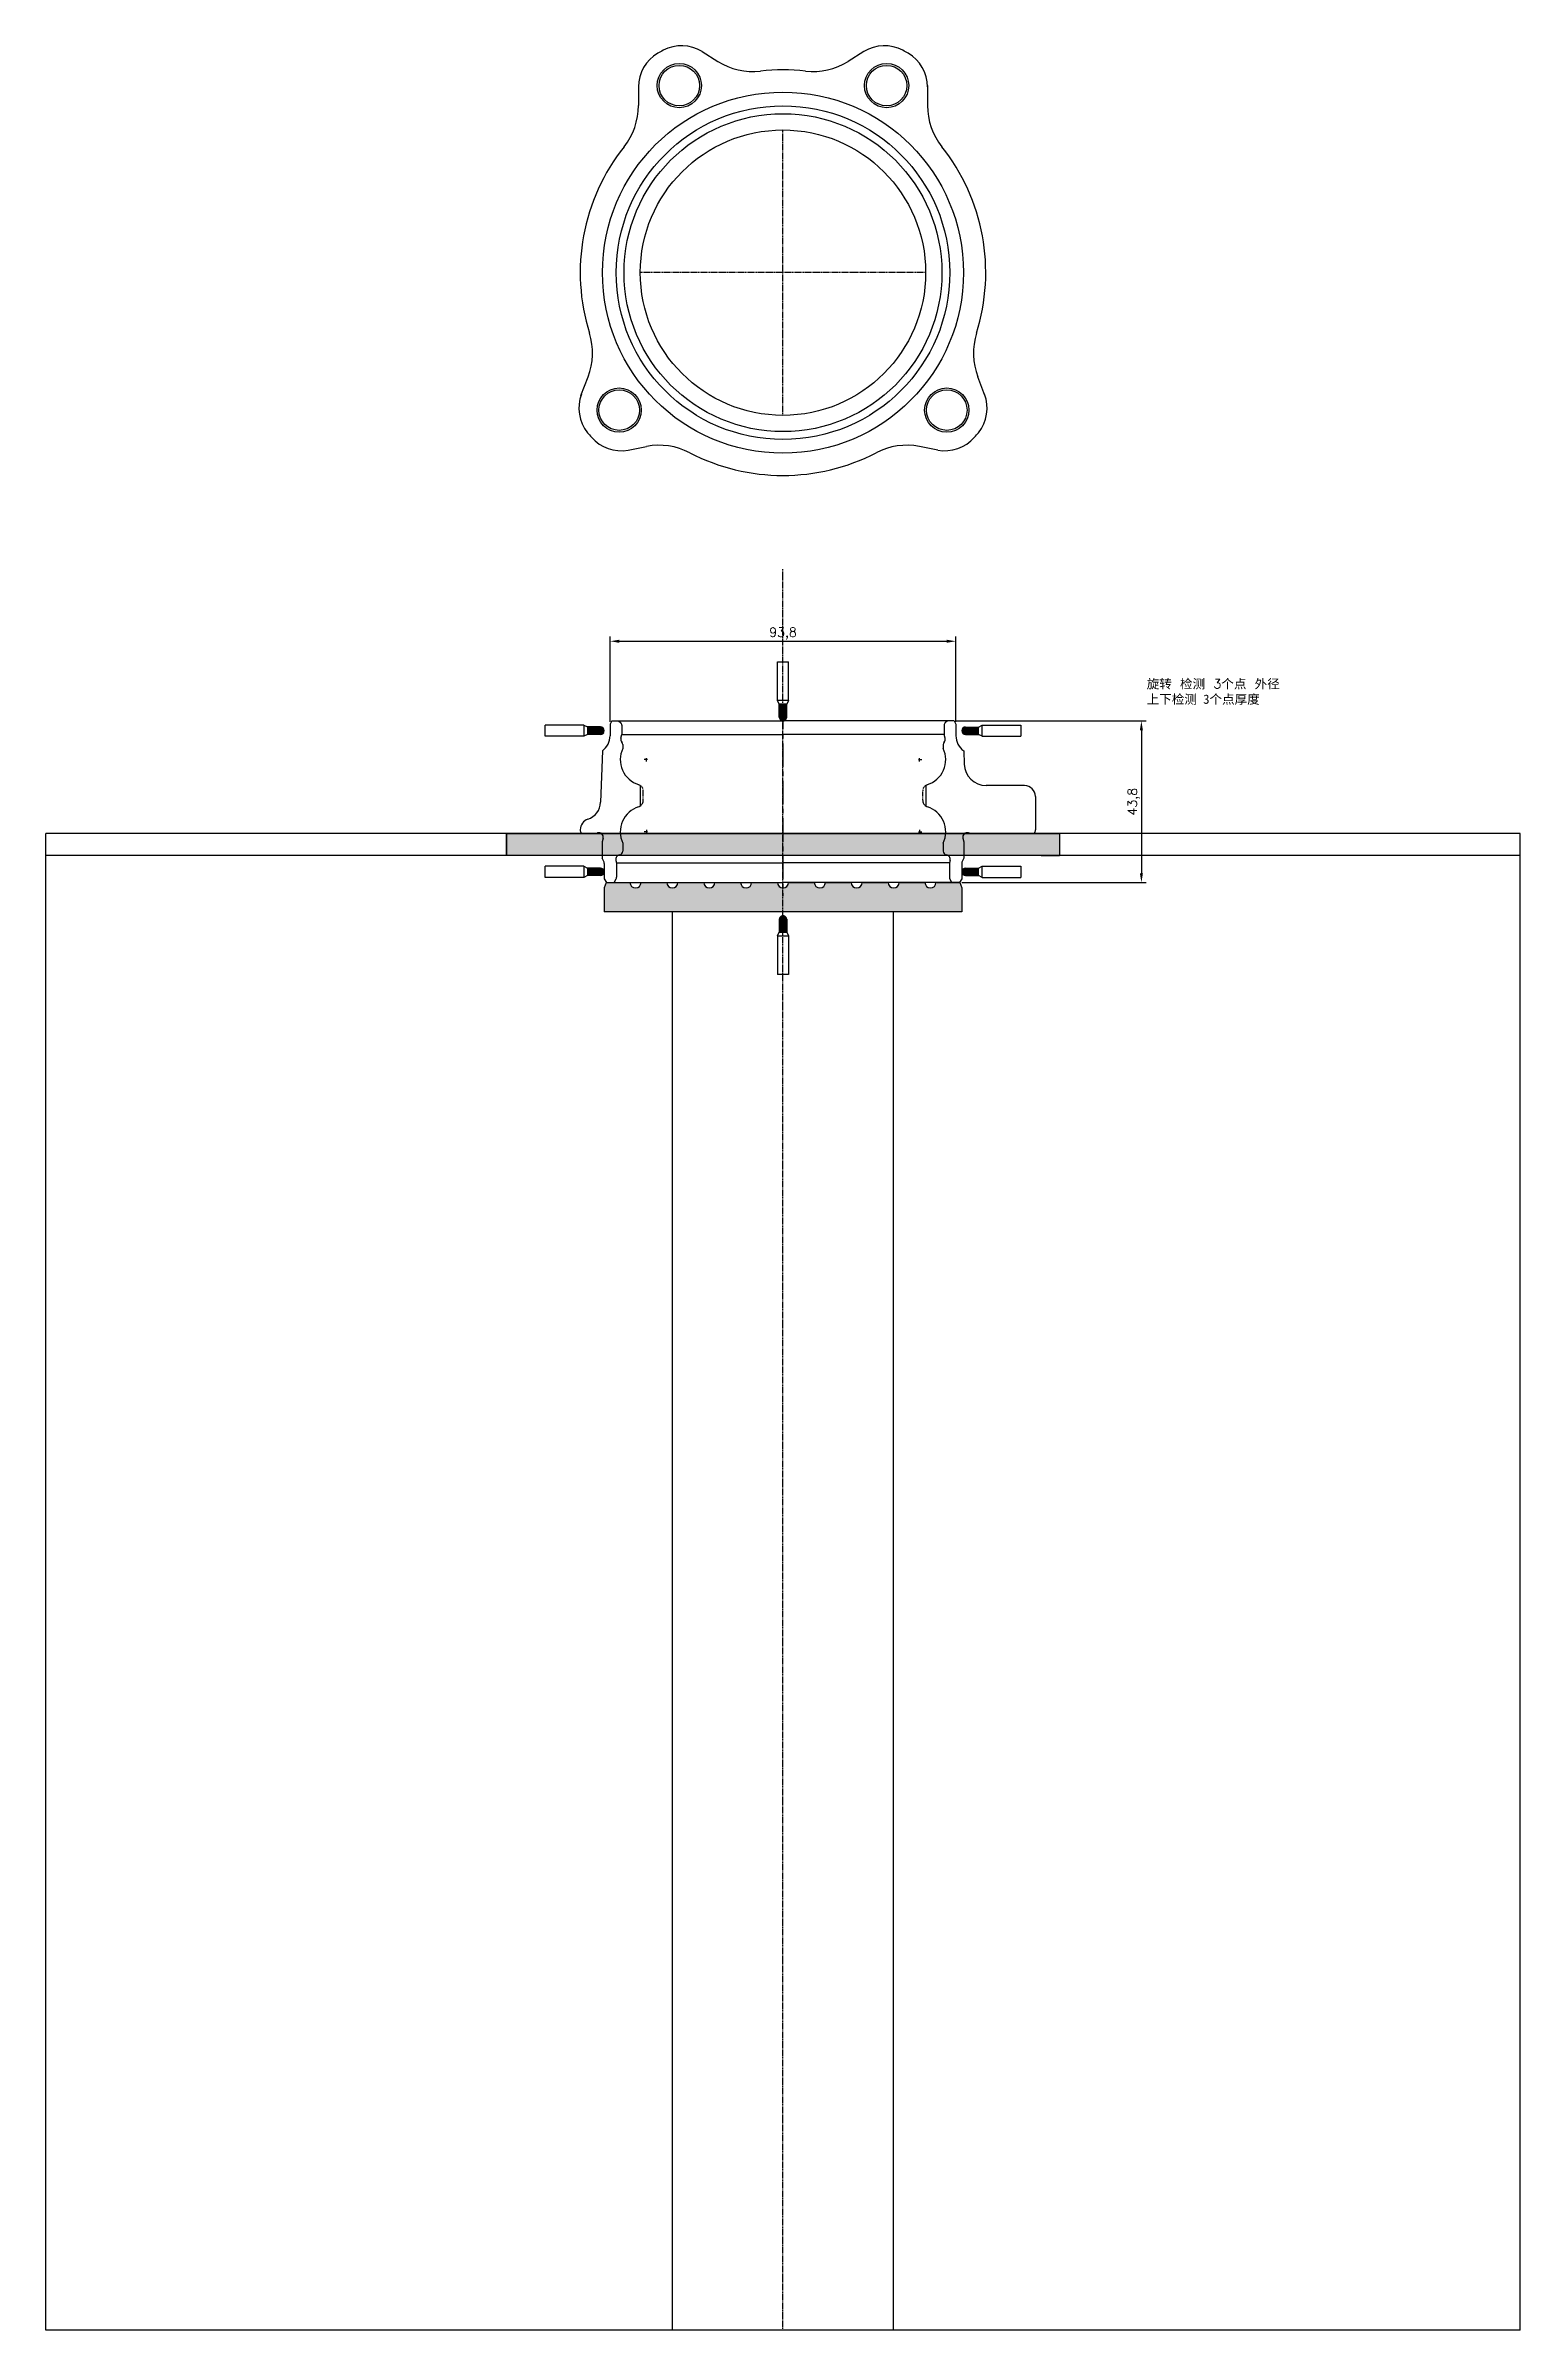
# Model space of a CAD drawing. Header units: millimetres. Extents: x 886 to 3826, y 980 to 1980.
# Drawn here: x 2933 to 3333, y 980 to 1600 of the extents above; entities that cross this region are included whole.
import ezdxf

# ---------------------------------------------------------------- set-up
doc = ezdxf.new("R2010")
doc.units = ezdxf.units.MM
doc.linetypes.add('CENTER', pattern=[50.8, 31.75, -6.35, 6.35, -6.35])
doc.linetypes.add('HIDDEN', pattern=[0.375, 0.25, -0.125])
doc.styles.get("Standard").update_dxf_attribs({"font": 'txt.shx', "bigfont": 'whgtxt.shx'})
doc.dimstyles.new('ISO-25', dxfattribs={"dimtxt": 2.5, "dimasz": 2.5, "dimexe": 1.25, "dimexo": 0.625, "dimtad": 1, "dimtxsty": 'Standard', "dimcen": 2.5, "dimadec": 0, "dimazin": 0, "dimtfac": 1, "dimtmove": 0, "dimatfit": 3, "dimfxl": 0, "dimarcsym": 0})

msp = doc.modelspace()

# ---------------------------------------------------------------- texts
at = {"color": 0, "linetype": 'ByBlock', "insert": (3231.1887, 1428.0387), "char_height": 2.5, "attachment_point": 1}
msp.add_mtext_dynamic_manual_height_columns('{\\fSimSun|b0|i0|c134|p2;旋转\\Ftxt,whgtxt|c134; \\fSimSun|b0|i0|c134|p2;检测\\Ftxt,whgtxt|c134; 3\\fSimSun|b0|i0|c134|p2;个点\\Ftxt,whgtxt|c134; \\fSimSun|b0|i0|c134|p2;外径\\Ftxt,whgtxt|c134;\\P\\fSimSun|b0|i0|c134|p2;上下检测 3个点厚度}', width=164.816276, gutter_width=12.5, heights=[0], dxfattribs=at)

# ---------------------------------------------------------------- blocks, each defined once
blk = doc.blocks.new('A$C743E1EDA')
for p, q in [((21.59, 120.5), (21.59, 110.14)), ((24.59, 123.5), (33.59, 123.5)), ((34.59, 123.23), (34.59, 105.87)), ((4.09, 101.4), (4.95, 101.9)), ((4.09, 101.4), (4.09, 55)), ((4.09, 99.6), (4.57, 99.02)), ((4.95, 101.9), (8.09, 101.9)), ((12.17, 104.02), (15.8, 104.14)), ((36.87, 104.07), (41.33, 104.07)), ((41.9, 100.34), (42.61, 100.15)), ((42.61, 100.15), (46.47, 100.15)), ((42.79, 103.5), (46.89, 103.5)), ((46.89, 103.5), (47.89, 102.92)), ((47.89, 100.83), (46.92, 100.27)), ((47.89, 102.92), (47.89, 55)), ((5.26, 98.7), (7.75, 98.7)), ((4.09, 8.6), (4.09, 55)), ((47.89, 7.08), (47.89, 55)), ((4.09, 10.4), (4.57, 10.98)), ((4.09, 8.6), (4.95, 8.1)), ((4.95, 8.1), (8.09, 8.1)), ((5.26, 11.3), (7.75, 11.3)), ((41.9, 9.66), (42.61, 9.85)), ((42.61, 9.85), (46.47, 9.85)), ((42.79, 6.5), (46.89, 6.5)), ((46.89, 6.5), (47.89, 7.08)), ((47.89, 9.17), (46.92, 9.73)), ((12.16, 6), (26.16, 5.51)), ((34.59, 0.27), (34.59, 4.13)), ((36.87, 5.93), (41.33, 5.93))]:
    blk.add_line(p, q)
at = {"color": 0, "linetype": 'ByBlock'}
for p, q in [((34.59, 105.87), (34.43, 105.28)), ((35.9, 103.81), (36.87, 104.07)), ((42.61, 100.15), (42.61, 55)), ((8.72, 98.96), (7.75, 98.7)), ((7.75, 98.7), (7.75, 55)), ((21.59, 93.7), (27.15, 93.7)), ((7.75, 11.3), (7.75, 55)), ((42.61, 9.85), (42.61, 55)), ((21.59, 16.3), (27.15, 16.3)), ((8.72, 11.04), (7.75, 11.3)), ((34.59, 4.13), (34.43, 4.72)), ((35.9, 6.19), (36.87, 5.93)), ((33.59, 0), (33.59, 0))]:
    blk.add_line(p, q, dxfattribs=at)
at = {"color": 2, "linetype": 'ByBlock', "ltscale": 0.2}
for p, q in [((10.48, 98.45), (11.55, 98.45)), ((37.19, 98.45), (39.4, 98.45)), ((10.48, 11.55), (11.55, 11.55)), ((37.19, 11.55), (39.4, 11.55))]:
    blk.add_line(p, q, dxfattribs=at)
at = {"color": 1}
for p, q in [((15.13, 92.01), (14.16, 92.01)), ((14.58, 91.72), (14.58, 92.69)), ((33.61, 92.01), (34.58, 92.01)), ((34.16, 91.72), (34.16, 92.69)), ((15.13, 17.99), (14.16, 17.99)), ((14.58, 18.28), (14.58, 17.31)), ((33.61, 17.99), (34.58, 17.99)), ((34.16, 18.28), (34.16, 17.31))]:
    blk.add_line(p, q, dxfattribs=at)
at = {"color": 6, "linetype": 'HIDDEN'}
for p, q in [((25.54, 92.9), (23.2, 92.9)), ((25.54, 17.1), (23.2, 17.1))]:
    blk.add_line(p, q, dxfattribs=at)
at = {"color": 1, "linetype": 'CENTER', "ltscale": 0.2}
blk.add_line((0, 55), (51.64, 55), dxfattribs=at)
for centre, radius, start, end in [((24.59, 120.5), 3, 90, 180), ((33.59, 121.5), 2, 60, 90), ((15.59, 110.14), 6, 272, 0), ((41.59, 99.18), 1.2, 75, 172.99864), ((46.47, 101.05), 0.9, 270, 300), ((5.26, 99.6), 0.9, 220, 270), ((5.26, 10.4), 0.9, 90, 140), ((41.59, 10.82), 1.2, 187.00136, 285), ((46.47, 8.95), 0.9, 60, 90)]:
    blk.add_arc(centre, radius, start, end)
at = {"color": 0, "linetype": 'ByBlock'}
for centre, radius, start, end in [((8.09, 106.9), 5, 270, 324.7758), ((35.59, 104.97), 1.2, 165, 285), ((42.79, 105.65), 2.15, 227.29739, 270), ((9.03, 97.8), 1.2, 48.59038, 105), ((10.48, 99.45), 1, 228.59038, 270), ((14.58, 92.01), 7.12, 17.57211, 115.19752), ((23.09, 94.7), 1.8, 197.57211, 213.76813), ((25.65, 94.7), 1.8, 326.23187, 342.42789), ((34.16, 92.01), 7.12, 64.80248, 162.42789), ((14.58, 17.99), 7.12, 244.80248, 342.42789), ((23.09, 15.3), 1.8, 146.23187, 162.42789), ((25.65, 15.3), 1.8, 17.57211, 33.76813), ((34.16, 17.99), 7.12, 197.57211, 295.19752), ((8.09, 3.1), 5, 35.45054, 90), ((9.03, 12.2), 1.2, 255, 311.40962), ((10.48, 10.55), 1, 90, 131.40962), ((35.59, 5.03), 1.2, 75, 195), ((42.79, 4.35), 2.15, 90, 132.70261), ((25.98, 0.51), 5, 18.10258, 88), ((33.59, 3), 3, 198.10258, 270), ((33.59, 2), 2, 270, 300)]:
    blk.add_arc(centre, radius, start, end, dxfattribs=at)
at = {"color": 2, "linetype": 'ByBlock'}
for centre, start, end in [((39.4, 99.45), 270, 352.99864), ((39.4, 10.55), 7.00136, 90)]:
    blk.add_arc(centre, 1, start, end, dxfattribs=at)
at = {"color": 6, "linetype": 'HIDDEN'}
for centre, start, end in [((23.09, 94.7), 213.76813, 270), ((25.65, 94.7), 270, 326.23187), ((23.09, 15.3), 90, 146.23187), ((25.65, 15.3), 33.76813, 90)]:
    blk.add_arc(centre, 1.8, start, end, dxfattribs=at)
blk = doc.blocks.new('CT')
at = {"linetype": 'ByBlock'}
h = blk.add_hatch(dxfattribs=at)
h.set_pattern_fill('ANSI32', color=3)
h.paths.add_polyline_path([(3079.16, 1376.76), (3079.16, 1374.76), (3082.66, 1374.76, 1), (3082.66, 1376.76)])
h = blk.add_hatch(color=3, dxfattribs=at)
h.dxf.hatch_style = 1
h.paths.add_polyline_path([(3082.66, 1376.76), (3079.16, 1376.76), (3079.16, 1374.76), (3082.66, 1374.76, 1)])
at = {"color": 0, "linetype": 'ByBlock'}
for p, q in [((3067.66, 1374.26), (3067.66, 1377.26)), ((3078.16, 1377.26), (3067.66, 1377.26)), ((3078.16, 1377.26), (3079.16, 1376.76)), ((3078.16, 1377.26), (3078.16, 1374.26)), ((3082.66, 1376.76), (3079.16, 1376.76)), ((3079.16, 1376.76), (3079.16, 1374.76)), ((3078.16, 1374.26), (3067.66, 1374.26)), ((3079.16, 1374.76), (3078.16, 1374.26)), ((3082.66, 1374.76), (3079.16, 1374.76))]:
    blk.add_line(p, q, dxfattribs=at)
blk.add_arc((3082.66, 1375.76), 1, 270, 90, dxfattribs=at)
blk = doc.blocks.new('tuopan')
at = {"color": 0, "linetype": 'ByBlock'}
for p, q in [((3084.62, 1365.62), (3084.04, 1364.12)), ((3084.04, 1364.12), (3084.04, 1357.62)), ((3084.62, 1365.62), (3091.04, 1365.62)), ((3094.04, 1365.62), (3101.04, 1365.62)), ((3104.04, 1365.62), (3111.04, 1365.62)), ((3114.04, 1365.62), (3121.04, 1365.62)), ((3124.04, 1365.62), (3131.04, 1365.62)), ((3134.04, 1365.62), (3141.04, 1365.62)), ((3144.04, 1365.62), (3151.04, 1365.62)), ((3154.04, 1365.62), (3161.04, 1365.62)), ((3164.04, 1365.62), (3171.04, 1365.62)), ((3174.04, 1365.62), (3180.47, 1365.62)), ((3180.47, 1365.62), (3181.04, 1364.12)), ((3181.04, 1364.12), (3181.04, 1357.62)), ((3181.04, 1357.62), (3084.04, 1357.62))]:
    blk.add_line(p, q, dxfattribs=at)
for centre in [(3092.54, 1365.62), (3102.54, 1365.62), (3112.54, 1365.62), (3122.54, 1365.62), (3132.54, 1365.62), (3142.54, 1365.62), (3152.54, 1365.62), (3162.54, 1365.62), (3162.54, 1365.62), (3172.54, 1365.62)]:
    blk.add_arc(centre, 1.5, 180, 0, dxfattribs=at)
blk = doc.blocks.new('*D191')
at = {"color": 0, "linetype": 'ByBlock', "lineweight": -2, "transparency": 16777216}
for p, q in [((3085.64, 1416.47), (3085.64, 1439.58)), ((3088.14, 1438.33), (3176.94, 1438.33)), ((3179.44, 1416.47), (3179.44, 1439.58))]:
    blk.add_line(p, q, dxfattribs=at)
at = {"color": 0, "linetype": 'ByBlock', "transparency": 16777216}
for points in [[(3088.14, 1438.75), (3088.14, 1437.91), (3085.64, 1438.33)], [(3176.94, 1438.75), (3176.94, 1437.91), (3179.44, 1438.33)]]:
    blk.add_solid(points, dxfattribs=at)
at = {"layer": 'Defpoints', "color": 0, "linetype": 'ByBlock', "transparency": 16777216}
for p in [(3179.44, 1438.33), (3085.64, 1415.85), (3179.44, 1415.85)]:
    blk.add_point(p, dxfattribs=at)
at = {"color": 0, "linetype": 'ByBlock', "transparency": 16777216, "insert": (3132.54, 1440.41), "char_height": 2.5, "attachment_point": 5}
blk.add_mtext('93,8', dxfattribs=at)
blk = doc.blocks.new('*D192')
at = {"color": 0, "linetype": 'ByBlock', "lineweight": -2, "transparency": 16777216}
for p, q in [((3179.57, 1416.71), (3231.01, 1416.71)), ((3229.76, 1414.21), (3229.76, 1375.41)), ((3181.09, 1372.91), (3231.01, 1372.91))]:
    blk.add_line(p, q, dxfattribs=at)
at = {"color": 0, "linetype": 'ByBlock', "transparency": 16777216}
for points in [[(3229.34, 1414.21), (3230.18, 1414.21), (3229.76, 1416.71)], [(3229.34, 1375.41), (3230.18, 1375.41), (3229.76, 1372.91)]]:
    blk.add_solid(points, dxfattribs=at)
at = {"layer": 'Defpoints', "color": 0, "linetype": 'ByBlock', "transparency": 16777216}
for p in [(3178.94, 1416.71), (3180.47, 1372.91), (3229.76, 1372.91)]:
    blk.add_point(p, dxfattribs=at)
at = {"color": 0, "linetype": 'ByBlock', "transparency": 16777216, "insert": (3227.68, 1394.81), "char_height": 2.5, "attachment_point": 5, "rotation": 90}
blk.add_mtext('43,8', dxfattribs=at)

# ---------------------------------------------------------------- dimensions: what is measured, and where the dimension line sits
at = {"color": 0, "linetype": 'ByBlock'}
dim = msp.add_linear_dim(base=(3179.4429, 1438.3315), p1=(3085.6429, 1415.8482), p2=(3179.4429, 1415.8482), dimstyle='ISO-25', dxfattribs=at)
dim.commit()
dim.dimension.update_dxf_attribs({"geometry": '*D191', "text_midpoint": (3132.5429, 1440.4148)})
dim = msp.add_linear_dim(base=(3229.7616, 1372.9142), p1=(3178.9429, 1416.7142), p2=(3180.4656, 1372.9142), angle=90, dimstyle='ISO-25', dxfattribs=at)
dim.commit()
dim.dimension.update_dxf_attribs({"geometry": '*D192', "text_midpoint": (3227.6783, 1394.8142)})

# ---------------------------------------------------------------- hatches: boundary and pattern name
at = {"linetype": 'ByBlock'}
h = msp.add_hatch(color=4, dxfattribs=at)
h.dxf.hatch_style = 1
h.paths.add_polyline_path([(3207.5429, 1386.2142), (3181.8496, 1386.2142, 0.32223337), (3181.3538, 1384.9036), (3181.6129, 1383.9366), (3181.6129, 1380.2155), (3207.5429, 1380.2155)])
h.paths.add_polyline_path([(3181.6129, 1383.9366), (3181.3538, 1384.9036, -0.32223337), (3181.8496, 1386.2142), (3176.6575, 1386.2142, -0.09512275), (3175.9929, 1383.6129), (3175.9929, 1381.3978, 0.37885932), (3176.8711, 1380.4052, -0.11590215), (3177.3862, 1380.2155), (3181.6129, 1380.2155)])
h.paths.add_polyline_path([(3175.9929, 1383.6129, 0.09512275), (3176.6575, 1386.2142), (3057.5429, 1386.2142), (3057.5429, 1380.2155), (3177.3862, 1380.2155, 0.11590215), (3176.8711, 1380.4052, -0.37885932), (3175.9929, 1381.3978)])
h = msp.add_hatch(color=5, dxfattribs=at)
h.dxf.hatch_style = 1
h.paths.add_polyline_path([(3091.0429, 1372.9142), (3084.6203, 1372.9142), (3084.0429, 1371.4142), (3084.0429, 1364.9142), (3132.5429, 1364.9142), (3132.5429, 1371.4142, -0.41421356), (3131.0429, 1372.9142), (3124.0429, 1372.9142, -1), (3121.0429, 1372.9142), (3114.0429, 1372.9142, -1), (3111.0429, 1372.9142), (3104.0429, 1372.9142, -1), (3101.0429, 1372.9142), (3094.0429, 1372.9142, -1)], flags=17)
h.paths.add_polyline_path([(3141.0429, 1372.9142), (3134.0429, 1372.9142, -1), (3131.0429, 1372.9142), (3124.0429, 1372.9142, -1), (3121.0429, 1372.9142), (3114.0429, 1372.9142, -1), (3111.0429, 1372.9142), (3104.0429, 1372.9142, -1), (3101.0429, 1372.9142), (3094.0429, 1372.9142, -1), (3091.0429, 1372.9142), (3084.6203, 1372.9142), (3084.0429, 1371.4142), (3084.0429, 1364.9142), (3181.0429, 1364.9142), (3181.0429, 1371.4142), (3180.4656, 1372.9142), (3174.0429, 1372.9142, -1), (3171.0429, 1372.9142), (3164.0429, 1372.9142, -1), (3161.0429, 1372.9142), (3154.0429, 1372.9142, -1), (3151.0429, 1372.9142), (3144.0429, 1372.9142, -1)])
h = msp.add_hatch(color=5, dxfattribs=at)
h.dxf.hatch_style = 1
h.paths.add_polyline_path([(3132.5429, 1364.9142), (3132.5429, 1371.4142, -0.41421356), (3131.0429, 1372.9142), (3124.0429, 1372.9142, -1), (3121.0429, 1372.9142), (3114.0429, 1372.9142, -1), (3111.0429, 1372.9142), (3104.0429, 1372.9142, -1), (3101.0429, 1372.9142), (3094.0429, 1372.9142, -1), (3091.0429, 1372.9142), (3084.6203, 1372.9142), (3084.0429, 1371.4142), (3084.0429, 1364.9142)])

# ---------------------------------------------------------------- linework, layer by layer
at = {"color": 0, "linetype": 'ByBlock'}
for p, q in [((3110.5879, 1598.2667), (3114.8779, 1595.586)), ((3154.4895, 1598.2667), (3150.1995, 1595.586)), ((3093.3197, 1589.0321), (3093.3197, 1583.6361)), ((3171.7577, 1589.0321), (3171.7577, 1583.6361)), ((3077.7454, 1505.0003), (3079.6791, 1510.0379)), ((3187.332, 1505.0003), (3185.3983, 1510.0379)), ((3090.5572, 1490.1907), (3095.5229, 1491.156)), ((3174.5202, 1490.1907), (3169.5545, 1491.156)), ((2932.5429, 980.2155), (2932.5429, 1386.2142)), ((3332.5429, 1386.2142), (2932.5429, 1386.2142)), ((3062.5429, 1386.2142), (3057.5429, 1386.2142)), ((3057.5429, 1386.2142), (3057.5429, 1380.2155)), ((3202.5429, 1386.2142), (3062.5429, 1386.2142)), ((3202.5429, 1386.2142), (3207.5429, 1386.2142)), ((3207.5429, 1386.2142), (3207.5429, 1380.2155)), ((3332.5429, 980.2155), (3332.5429, 1386.2142)), ((3332.5429, 1380.2155), (2932.5429, 1380.2155)), ((3062.5429, 1380.2155), (3057.5429, 1380.2155)), ((3202.5429, 1380.2155), (3207.5429, 1380.2155)), ((3084.6203, 1372.9142), (3091.0429, 1372.9142)), ((3094.0429, 1372.9142), (3101.0429, 1372.9142)), ((3102.5429, 980.2155), (3102.5429, 1364.9142)), ((3162.5429, 980.2155), (3162.5429, 1364.9142)), ((3332.5429, 980.2155), (2932.5429, 980.2155))]:
    msp.add_line(p, q, dxfattribs=at)
at = {"color": 242, "linetype": 'HIDDEN', "true_color": 0xcd2027}
for p, q in [((3132.5387, 1499.6041), (3132.5387, 1577.0041)), ((3171.2387, 1538.3041), (3093.8387, 1538.3041)), ((3132.5429, 980.2155), (3132.5429, 1457.9349))]:
    msp.add_line(p, q, dxfattribs=at)
at = {"color": 0, "linetype": 'ByBlock'}
msp.add_lwpolyline([(3057.5429, 1386.2142), (3207.5429, 1386.2142), (3207.5429, 1380.2155), (3057.5429, 1380.2155)], close=True, dxfattribs=at)
at = {"color": 4, "linetype": 'ByBlock'}
for centre in [(3104.4197, 1589.0321), (3160.6577, 1589.0321), (3088.1081, 1501.0225), (3176.9693, 1501.0225)]:
    msp.add_circle(centre, 6, dxfattribs=at)
at = {"color": 0, "linetype": 'ByBlock'}
for centre, radius in [((3104.4197, 1589.0321), 5.5), ((3160.6577, 1589.0321), 5.5), ((3132.5387, 1538.3041), 48.97), ((3132.5387, 1538.3041), 45.25), ((3132.5387, 1538.3041), 43.1), ((3132.5387, 1538.3041), 43.1), ((3132.5387, 1538.3041), 38.7), ((3088.1081, 1501.0225), 5.5), ((3176.9693, 1501.0225), 5.5)]:
    msp.add_circle(centre, radius, dxfattribs=at)
at = {"color": 0, "linetype": 'ByBlock', "ltscale": 0.2}
for centre, start, end in [((3105.0237, 1589.3622), 58, 118.3200647), ((3160.0537, 1589.3622), 61.6799353, 122), ((3088.5537, 1500.4978), 220.6799353, 281), ((3176.5237, 1500.4978), 259, 319.3200647)]:
    msp.add_arc(centre, 10.5, start, end, dxfattribs=at)
at = {"color": 0, "linetype": 'ByBlock'}
for centre, radius, start, end in [((3103.8197, 1588.6948), 10.5, 119.6799353, 180), ((3132.5387, 1538.3041), 68.5, 118.3200647, 119.6799353), ((3124.4164, 1610.8509), 18, 238, 276.3882021), ((3132.5387, 1538.3041), 55, 83.6117979, 96.3882021), ((3140.661, 1610.8509), 18, 263.6117979, 302), ((3132.5387, 1538.3041), 68.5, 60.3200647, 61.6799353), ((3161.2577, 1588.6948), 10.5, 0, 60.3200647), ((3075.3197, 1583.6361), 18, 321.6117979, 0), ((3189.7577, 1583.6361), 18, 180, 218.3882021), ((3132.5387, 1538.3041), 55, 141.6117979, 197.3882021), ((3132.5387, 1538.3041), 55, 342.6117979, 38.3882021), ((3062.8747, 1516.4885), 18, 339, 17.3882021), ((3202.2027, 1516.4885), 18, 162.6117979, 201), ((3087.6688, 1501.5523), 10.5, 159, 219.3200647), ((3177.4086, 1501.5523), 10.5, 320.6799353, 21), ((3132.5387, 1538.3041), 68.5, 219.3200647, 220.6799353), ((3132.5387, 1538.3041), 68.5, 319.3200647, 320.6799353), ((3098.9575, 1473.4867), 18, 62.6117979, 101), ((3132.5387, 1538.3041), 55, 242.6117979, 297.3882021), ((3166.1199, 1473.4867), 18, 79, 117.3882021)]:
    msp.add_arc(centre, radius, start, end, dxfattribs=at)

# ---------------------------------------------------------------- block references
for name, p, rotation in [('CT', (1756.7853, 4500.4085), 270), ('A$C743E1EDA', (3077.5429, 1420.8025), 270), ('CT', (6264.6979, 2789.8301), 180), ('CT', (6264.6979, 2751.5538), 180), ('CT', (4508.3006, -1719.7498), 89.99999999999999)]:
    msp.add_blockref(name, p, dxfattribs=dict(at, rotation=rotation))
for name, p in [('CT', (0.3872, 38.3148)), ('CT', (0.3872, 0.0385)), ('tuopan', (0, 7.2911))]:
    msp.add_blockref(name, p, dxfattribs=at)

msp.set_redraw_order([(e.dxf.handle, doc.entitydb.next_handle()) for e in msp.query("TEXT MTEXT ATTDEF DIMENSION ARC_DIMENSION")])  # texts and dimensions are drawn at this point

doc.saveas('drawing.dxf')
